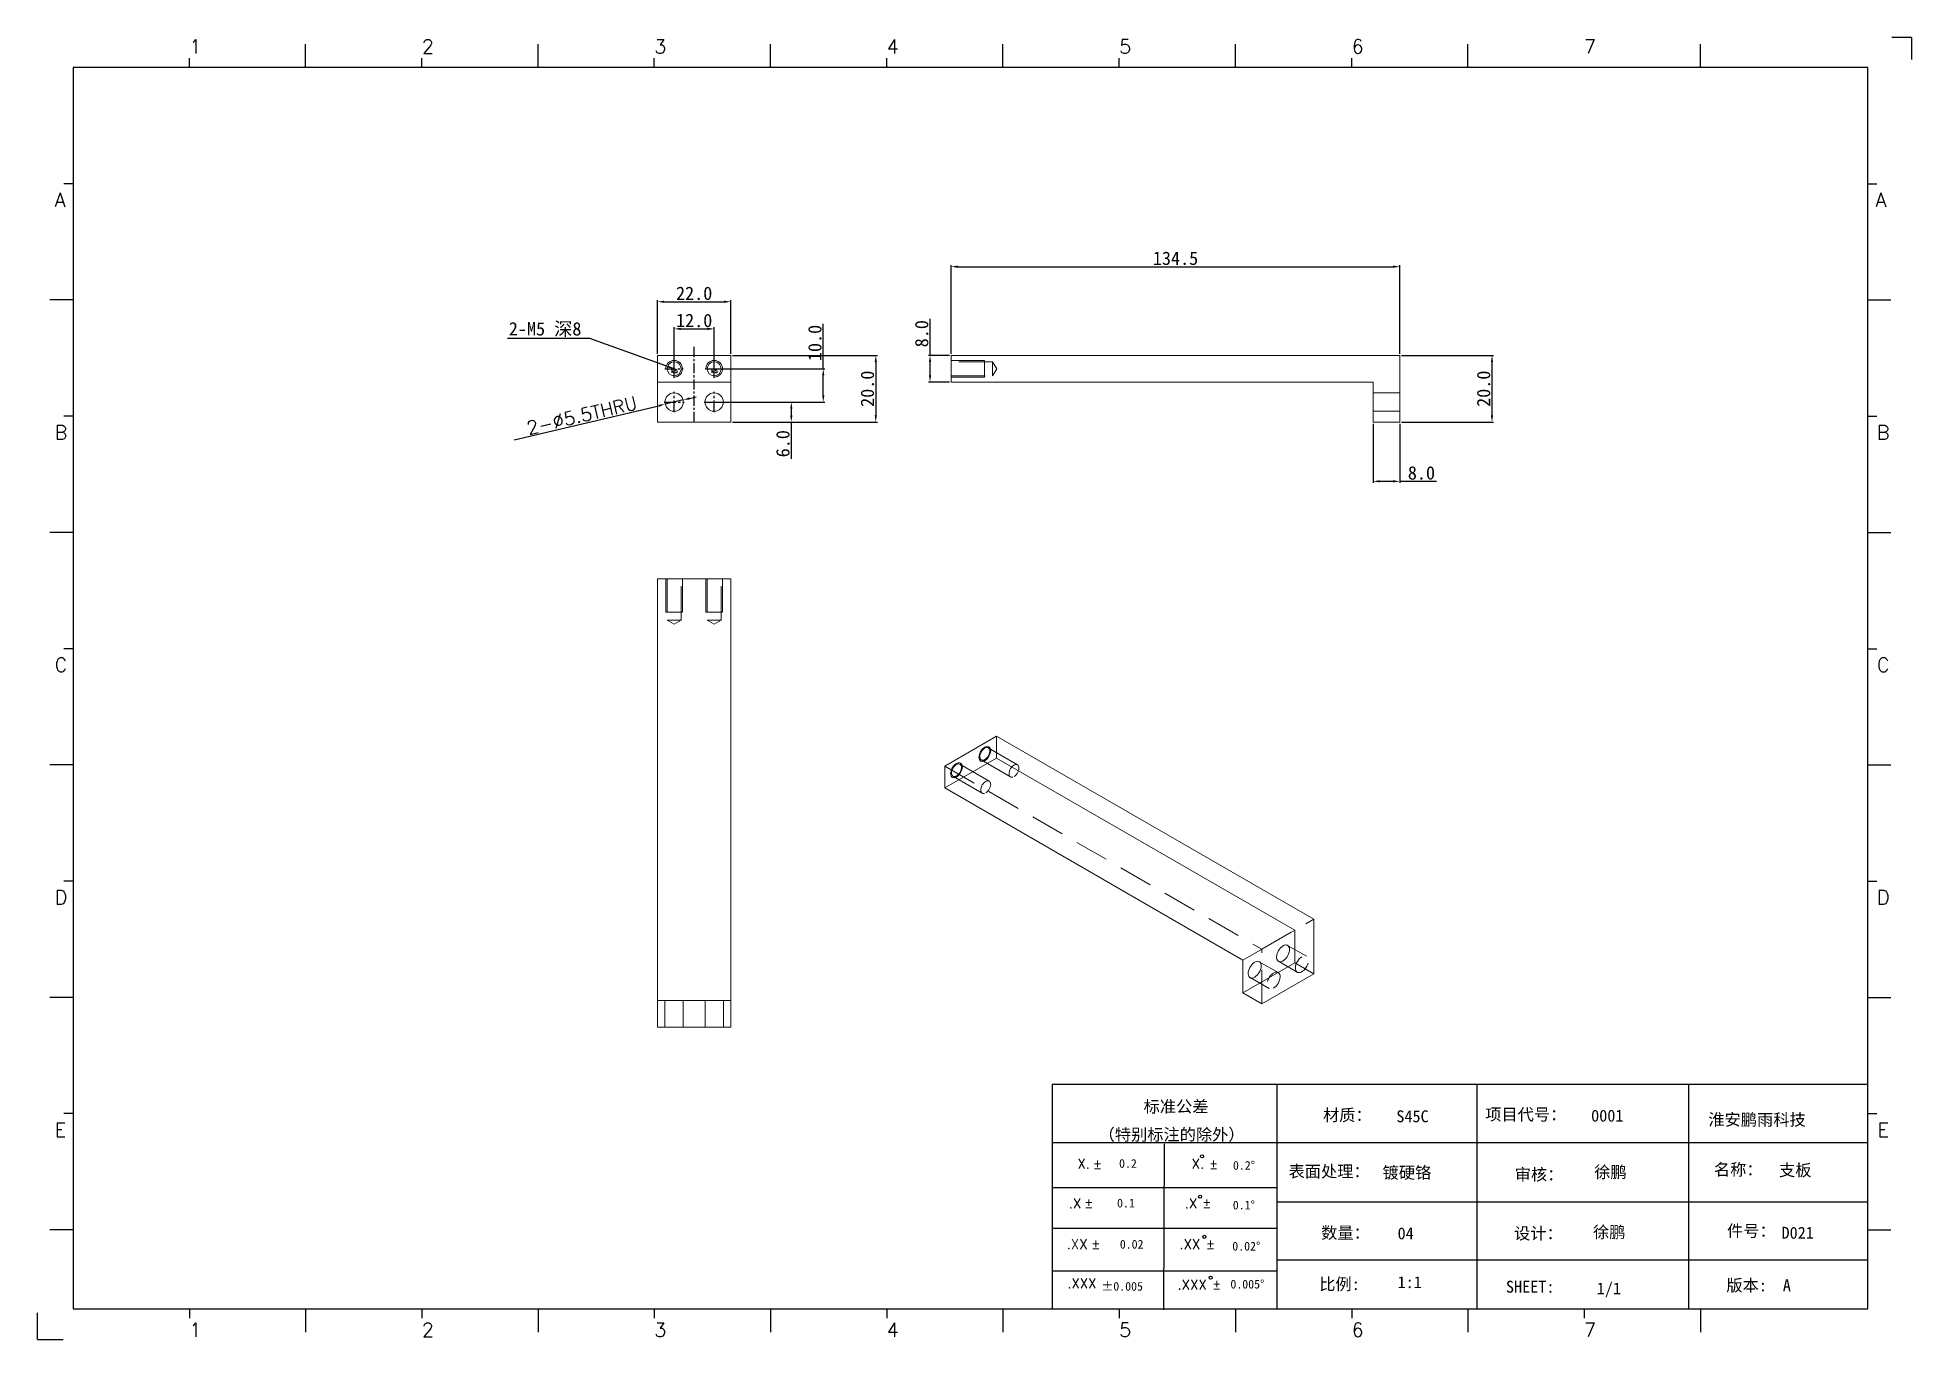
# Model space of a CAD drawing. Extents: x 83 to 30050, y -7164 to 695.
# Drawn here: x 27277 to 27839, y -3847 to -3456 of the extents above; entities that cross this region are included whole.
import ezdxf
from ezdxf.enums import TextEntityAlignment as Align

# ---------------------------------------------------------------- set-up
doc = ezdxf.new("R2010")
doc.units = 0
doc.header["$LTSCALE"] = 8
doc.header["$MEASUREMENT"] = 0
doc.header["$PDSIZE"] = 5
doc.linetypes.add('CENTER', pattern=[2, 1.25, -0.25, 0.25, -0.25])
doc.linetypes.add('HIDDEN', pattern=[1.905, 1.27, -0.635])
doc.layers.get('0').update_dxf_attribs({"linetype": 'CONTINUOUS'})
doc.layers.get('Defpoints').update_dxf_attribs({"linetype": 'CONTINUOUS'})
doc.layers.add('41', color=3, linetype='CONTINUOUS')
doc.layers.add('dim', color=82, linetype='CONTINUOUS', lineweight=9)
doc.layers.add('screw', color=33, linetype='CONTINUOUS', lineweight=13)
doc.styles.add('SIMPLEX', font='SIMPLEX')
doc.styles.get("Standard").update_dxf_attribs({"font": '', "height": 4})
doc.styles.add('TXT', font='txt.shx', dxfattribs={"bigfont": 'gbcbig.shx'})
doc.styles.get('Standard').set_extended_font_data('SimSun')
doc.dimstyles.new('ISO-25', dxfattribs={"dimtxt": 6, "dimasz": 2.5, "dimexe": 1.25, "dimexo": 0.625, "dimtad": 1, "dimdec": 1, "dimzin": 1, "dimdsep": 46, "dimtxsty": 'Standard', "dimcen": 2.5, "dimadec": 0, "dimazin": 0, "dimtm": 1e-09, "dimtfac": 1, "dimtdec": 1, "dimtmove": 0, "dimatfit": 3, "dimfxl": 1, "dimtolj": 1, "dimtzin": 0, "dimarcsym": 0})

msp = doc.modelspace()

# ---------------------------------------------------------------- texts
at = {"layer": 'dim', "insert": (27440.234, -3545.961), "char_height": 4, "attachment_point": 9}
msp.add_mtext('\\A1;2-M5 深8', dxfattribs=at)

# ---------------------------------------------------------------- blocks, each defined once
blk = doc.blocks.new('A$C0BB32EA6')
at = {"layer": '41'}
for p, q in [((90.21, 427.84), (90.21, 435.66)), ((168.4, 427.84), (168.4, 435.66)), ((168.4, 427.84), (168.4, 435.66)), ((168.4, 427.84), (168.4, 435.66)), ((246.58, 427.84), (246.58, 435.66)), ((246.58, 427.84), (246.58, 435.66)), ((324.77, 427.84), (324.77, 435.66)), ((402.96, 427.84), (402.96, 435.66)), ((481.15, 427.84), (481.15, 435.66)), ((559.34, 427.84), (559.34, 435.66)), ((51.11, 427.84), (51.11, 430.97)), ((129.3, 427.84), (129.3, 430.97)), ((129.3, 427.84), (129.3, 430.97)), ((129.3, 427.84), (129.3, 430.97)), ((207.49, 427.84), (207.49, 430.97)), ((207.49, 427.84), (207.49, 430.97)), ((285.68, 427.84), (285.68, 430.97)), ((363.87, 427.84), (363.87, 430.97)), ((442.06, 427.84), (442.06, 430.97)), ((615.63, 427.84), (12.02, 427.84)), ((12.02, 427.84), (12.02, 10.32)), ((615.63, 10.32), (615.63, 427.84)), ((12.02, 388.75), (8.89, 388.75)), ((615.63, 388.75), (618.76, 388.75)), ((12.02, 349.66), (4.2, 349.66)), ((615.63, 349.66), (623.45, 349.66)), ((12.02, 310.56), (8.89, 310.56)), ((615.63, 310.56), (618.76, 310.56)), ((12.02, 271.47), (4.2, 271.47)), ((615.63, 271.47), (623.45, 271.47)), ((12.02, 232.37), (8.89, 232.37)), ((615.63, 232.37), (618.76, 232.37)), ((12.02, 193.28), (4.2, 193.28)), ((615.63, 193.28), (623.45, 193.28)), ((12.02, 154.18), (8.89, 154.18)), ((615.63, 154.18), (618.76, 154.18)), ((12.02, 115.09), (4.2, 115.09)), ((615.63, 115.09), (623.45, 115.09)), ((341.34, 85.85), (615.63, 85.85)), ((341.34, 85.85), (341.34, 10.32)), ((416.87, 85.85), (416.87, 10.32)), ((484.16, 85.85), (484.16, 10.32)), ((555.4, 85.7), (555.4, 10.17)), ((12.02, 76), (8.89, 76)), ((615.63, 76), (618.76, 76)), ((615.63, 66.14), (341.34, 66.14)), ((378.86, 10.02), (379.1, 65.84)), ((341.34, 51.12), (416.87, 51.12)), ((615.63, 46.17), (416.87, 46.17)), ((12.02, 36.9), (4.2, 36.9)), ((341.34, 37.5), (401.12, 37.5)), ((341.34, 37.5), (416.87, 37.5)), ((615.63, 36.9), (623.45, 36.9)), ((615.63, 26.74), (416.87, 26.74)), ((341.34, 23.05), (401.87, 23.05)), ((341.34, 23.05), (401.87, 23.05)), ((341.34, 23.05), (401.87, 23.05)), ((341.34, 23.05), (401.87, 23.05)), ((341.34, 23.05), (401.87, 23.05)), ((341.34, 23.05), (416.87, 23.05)), ((12.02, 10.32), (615.63, 10.32)), ((51.11, 10.32), (51.11, 7.19)), ((90.21, 10.32), (90.21, 2.5)), ((129.3, 10.32), (129.3, 7.19)), ((168.4, 10.32), (168.4, 2.5)), ((207.49, 10.32), (207.49, 7.19)), ((246.58, 10.32), (246.58, 2.5)), ((285.68, 10.32), (285.68, 7.19)), ((324.77, 10.32), (324.77, 2.5)), ((326.34, 10.32), (401.87, 10.32)), ((363.87, 10.32), (363.87, 7.19)), ((402.96, 10.32), (402.96, 2.5)), ((442.06, 10.32), (442.06, 7.19)), ((481.15, 10.32), (481.15, 2.5)), ((520.24, 10.32), (520.24, 7.19)), ((559.34, 10.32), (559.34, 2.5))]:
    blk.add_line(p, q, dxfattribs=at)
at = {"layer": '41', "linetype": 'Continuous'}
for p, q in [((630.37, 437.94), (623.79, 437.94)), ((630.37, 437.94), (630.37, 430.59)), ((0, 0), (0, 8.98)), ((0, 0), (8.64, 0))]:
    blk.add_line(p, q, dxfattribs=at)
at = {"layer": '41'}
for centre in [(391.73, 61.61), (391.07, 48.04), (392.49, 34.54), (394.6, 20.83)]:
    blk.add_circle(centre, 0.516, dxfattribs=at)
at = {"layer": '41', "style": 'SIMPLEX'}
for s, height, p in [('1', 4.69, (51.11, 432.54)), ('2', 4.69, (129.3, 432.54)), ('3', 4.69, (207.49, 432.54)), ('4', 4.69, (285.68, 432.54)), ('5', 4.69, (363.87, 432.54)), ('6', 4.69, (442.06, 432.54)), ('7', 4.69, (520.24, 432.54)), ('A', 4.75, (5.76, 380.93)), ('A', 4.75, (618.27, 380.93)), ('B', 4.75, (5.76, 302.74)), ('B', 4.75, (618.72, 302.74)), ('C', 4.75, (5.76, 224.55)), ('C', 4.75, (618.72, 224.55)), ('D', 4.75, (5.76, 146.37)), ('D', 4.75, (618.72, 146.37)), ('E', 4.75, (5.76, 68.18)), ('E', 4.75, (618.95, 68.18)), ('X.', 3.284, (349.84, 57.49)), ('%%p', 3.284, (355.04, 57.36)), ('X.', 3.284, (388.21, 57.49)), ('%%p', 3.284, (394.07, 57.36)), ('.X', 3.284, (346.89, 44.16)), ('%%p', 3.284, (352.09, 44.33)), ('.X', 3.284, (385.9, 44.16)), ('%%p', 3.284, (391.76, 44.33)), ('.XX', 3.284, (346.2, 30.42)), ('%%p', 3.284, (354.44, 30.46)), ('.XX', 3.284, (384.11, 30.42)), ('%%p', 3.284, (393.01, 30.46)), ('.XXX', 3.284, (383.48, 16.83)), ('%%p', 3.284, (395.11, 16.95)), ('1', 4.69, (51.11, 0.87)), ('2', 4.69, (129.3, 0.87)), ('3', 4.69, (207.49, 0.87)), ('4', 4.69, (285.68, 0.87)), ('5', 4.69, (363.87, 0.87)), ('6', 4.69, (442.06, 0.87)), ('7', 4.69, (520.24, 0.87))]:
    blk.add_text(s, height=height, dxfattribs=at).set_placement(p)
at = {"layer": '41', "linetype": 'Continuous'}
for s, p in [('标准公差', (372.08, 76.36)), ('材质：', (432.42, 73.5)), ('项目代号：', (486.99, 73.71)), ('淮安鹏雨科技', (562.04, 71.96)), ('（特别标注的除外）', (356.94, 66.94)), ('表面处理：', (420.83, 54.55)), ('审核：', (496.9, 53.5)), ('名称：', (563.9, 55.18)), ('数量：', (431.79, 33.91)), ('设计：', (496.69, 33.7)), ('件号：', (568.32, 34.55)), ('比例:', (431.16, 16.65)), ('SHEET:', (493.95, 15.75)), ('1/1', (524.5, 15.18)), ('版本:', (568.11, 16.23))]:
    blk.add_text(s, height=4, dxfattribs=at).set_placement(p)
at = {"layer": '41'}
for s, p in [('0.2', (363.82, 57.75)), ('0.2%%D', (402.12, 57.11)), ('0.1', (363.14, 44.41)), ('0.1%%D', (402.07, 43.76)), ('0.02', (364.07, 30.58)), ('0.02%%D', (401.9, 29.93)), ('0.005%%D', (401.27, 17.16))]:
    blk.add_text(s, height=2.929, dxfattribs=at).set_placement(p)
at = {"layer": '41', "style": 'SIMPLEX'}
blk.add_text('.XXX', height=3.284, dxfattribs=at).set_placement((351.31, 18.87), align=Align.MIDDLE_CENTER)
at = {"layer": '41'}
blk.add_text('%%P0.005', height=2.929, dxfattribs=at).set_placement((364.87, 17.89), align=Align.MIDDLE_CENTER)
at = {"layer": '41', "linetype": 'Continuous'}
for tag, p in [('材质', (457.07, 73.08)), ('代号', (522.6, 73.29)), ('表面处理', (452.44, 54.13)), ('审核', (523.65, 54.34)), ('名称', (585.81, 54.97)), ('数量', (457.5, 33.7)), ('设计', (523.23, 34.13)), ('件号', (586.65, 33.91)), ('比例', (457.5, 17.28)), ('版本', (587.08, 16.23))]:
    blk.add_attdef(tag, p, '', height=4, dxfattribs=at)
blk = doc.blocks.new('screw_m5_l')
at = {"layer": 'screw', "color": 1, "linetype": 'CENTER', "ltscale": 0.3175}
for p, q in [((-2.75, 0), (2.75, 0)), ((0, -2.75), (0, 2.75))]:
    blk.add_line(p, q, dxfattribs=at)
at = {"layer": 'screw', "color": 33, "linetype": 'Continuous'}
blk.add_circle((0, 0), 2.1, dxfattribs=at)
at = {"layer": 'screw', "color": 92, "linetype": 'Continuous'}
blk.add_arc((0, 0), 2.5, 270, 180, dxfattribs=at)
at = {"layer": 'screw', "color": 6, "linetype": 'Continuous', "style": 'TXT'}
blk.add_text('M5', height=1, dxfattribs=at).set_placement((-0.85, -1.25))
blk = doc.blocks.new('*D1188')
at = {"layer": 'Defpoints', "color": 0}
for p in [(27480.04, -3543.57), (27468.04, -3555.52), (27480.04, -3555.52)]:
    blk.add_point(p, dxfattribs=at)
at = {"layer": 'dim', "color": 0, "lineweight": -2}
for p, q in [((27468.04, -3555.02), (27468.04, -3543.07)), ((27470.04, -3543.57), (27478.04, -3543.57)), ((27480.04, -3555.02), (27480.04, -3543.07))]:
    blk.add_line(p, q, dxfattribs=at)
at = {"layer": 'dim', "color": 0}
for points in [[(27470.04, -3543.24), (27470.04, -3543.91), (27468.04, -3543.57)], [(27478.04, -3543.24), (27478.04, -3543.91), (27480.04, -3543.57)]]:
    blk.add_solid(points, dxfattribs=at)
at = {"layer": 'dim', "color": 0, "insert": (27474.04, -3541.07), "char_height": 4, "attachment_point": 5}
blk.add_mtext('\\A1;12.0', dxfattribs=at)
blk = doc.blocks.new('*D1189')
at = {"layer": 'Defpoints', "color": 0}
for p in [(27485.04, -3535.43), (27463.04, -3551.52), (27485.04, -3551.52)]:
    blk.add_point(p, dxfattribs=at)
at = {"layer": 'dim', "color": 0, "lineweight": -2}
for p, q in [((27463.04, -3551.02), (27463.04, -3534.93)), ((27485.04, -3551.02), (27485.04, -3534.93)), ((27465.04, -3535.43), (27483.04, -3535.43))]:
    blk.add_line(p, q, dxfattribs=at)
at = {"layer": 'dim', "color": 0}
for points in [[(27465.04, -3535.1), (27465.04, -3535.76), (27463.04, -3535.43)], [(27483.04, -3535.1), (27483.04, -3535.76), (27485.04, -3535.43)]]:
    blk.add_solid(points, dxfattribs=at)
at = {"layer": 'dim', "color": 0, "insert": (27474.04, -3532.93), "char_height": 4, "attachment_point": 5}
blk.add_mtext('\\A1;22.0', dxfattribs=at)
blk = doc.blocks.new('*D1191')
at = {"layer": 'Defpoints', "color": 0}
for p in [(27480.04, -3565.52), (27485.04, -3571.52), (27503.17, -3571.52)]:
    blk.add_point(p, dxfattribs=at)
at = {"layer": 'dim', "color": 0, "lineweight": -2}
for p, q in [((27480.54, -3565.52), (27503.67, -3565.52)), ((27503.17, -3567.52), (27503.17, -3569.52)), ((27485.54, -3571.52), (27503.67, -3571.52)), ((27503.17, -3571.52), (27503.17, -3582.5))]:
    blk.add_line(p, q, dxfattribs=at)
at = {"layer": 'dim', "color": 0}
for points in [[(27502.84, -3567.52), (27503.51, -3567.52), (27503.17, -3565.52)], [(27502.84, -3569.52), (27503.51, -3569.52), (27503.17, -3571.52)]]:
    blk.add_solid(points, dxfattribs=at)
at = {"layer": 'dim', "color": 0, "insert": (27500.67, -3578.01), "char_height": 4, "attachment_point": 5, "rotation": 90}
blk.add_mtext('\\A1;6.0', dxfattribs=at)
blk = doc.blocks.new('*D1192')
at = {"layer": 'Defpoints', "color": 0}
for p in [(27465.37, -3566.15), (27470.72, -3564.89)]:
    blk.add_point(p, dxfattribs=at)
at = {"layer": 'dim', "color": 0, "lineweight": -2}
for p, q in [((27420.04, -3576.87), (27463.42, -3566.61)), ((27470.72, -3564.89), (27465.37, -3566.15)), ((27472.67, -3564.43), (27474.61, -3563.97))]:
    blk.add_line(p, q, dxfattribs=at)
at = {"layer": 'dim', "color": 0}
for points in [[(27463.34, -3566.29), (27463.5, -3566.94), (27465.37, -3566.15)], [(27472.59, -3564.1), (27472.74, -3564.75), (27470.72, -3564.89)]]:
    blk.add_solid(points, dxfattribs=at)
at = {"layer": 'dim', "color": 0, "insert": (27438.64, -3569.91), "char_height": 4, "attachment_point": 5, "rotation": 13.3063}
blk.add_mtext('\\A1;{\\Ftxt,bigfont|c134; 2-∅5.5THRU}', dxfattribs=at)
blk = doc.blocks.new('*D1193')
at = {"layer": 'Defpoints', "color": 0}
for p in [(27485.04, -3551.52), (27485.04, -3571.52), (27528.51, -3571.52)]:
    blk.add_point(p, dxfattribs=at)
at = {"layer": 'dim', "color": 0, "lineweight": -2}
for p, q in [((27485.54, -3551.52), (27529.01, -3551.52)), ((27528.51, -3553.52), (27528.51, -3569.52)), ((27485.54, -3571.52), (27529.01, -3571.52))]:
    blk.add_line(p, q, dxfattribs=at)
at = {"layer": 'dim', "color": 0}
for points in [[(27528.18, -3553.52), (27528.84, -3553.52), (27528.51, -3551.52)], [(27528.18, -3569.52), (27528.84, -3569.52), (27528.51, -3571.52)]]:
    blk.add_solid(points, dxfattribs=at)
at = {"layer": 'dim', "color": 0, "insert": (27526.01, -3561.52), "char_height": 4, "attachment_point": 5, "rotation": 90}
blk.add_mtext('\\A1;20.0', dxfattribs=at)
blk = doc.blocks.new('*D1194')
at = {"layer": 'Defpoints', "color": 0}
for p in [(27685.66, -3524.92), (27551.16, -3551.52), (27685.66, -3551.52)]:
    blk.add_point(p, dxfattribs=at)
at = {"layer": 'dim', "color": 0, "lineweight": -2}
for p, q in [((27551.16, -3551.02), (27551.16, -3524.42)), ((27553.16, -3524.92), (27683.66, -3524.92)), ((27685.66, -3551.02), (27685.66, -3524.42))]:
    blk.add_line(p, q, dxfattribs=at)
at = {"layer": 'dim', "color": 0}
for points in [[(27553.16, -3524.59), (27553.16, -3525.26), (27551.16, -3524.92)], [(27683.66, -3524.59), (27683.66, -3525.26), (27685.66, -3524.92)]]:
    blk.add_solid(points, dxfattribs=at)
at = {"layer": 'dim', "color": 0, "insert": (27618.41, -3522.42), "char_height": 4, "attachment_point": 5}
blk.add_mtext('\\A1;134.5', dxfattribs=at)
blk = doc.blocks.new('*D1195')
at = {"layer": 'Defpoints', "color": 0}
for p in [(27685.66, -3551.52), (27685.66, -3571.52), (27713.32, -3571.52)]:
    blk.add_point(p, dxfattribs=at)
at = {"layer": 'dim', "color": 0, "lineweight": -2}
for p, q in [((27686.16, -3551.52), (27713.82, -3551.52)), ((27713.32, -3553.52), (27713.32, -3569.52)), ((27686.16, -3571.52), (27713.82, -3571.52))]:
    blk.add_line(p, q, dxfattribs=at)
at = {"layer": 'dim', "color": 0}
for points in [[(27712.98, -3553.52), (27713.65, -3553.52), (27713.32, -3551.52)], [(27712.98, -3569.52), (27713.65, -3569.52), (27713.32, -3571.52)]]:
    blk.add_solid(points, dxfattribs=at)
at = {"layer": 'dim', "color": 0, "insert": (27710.82, -3561.52), "char_height": 4, "attachment_point": 5, "rotation": 90}
blk.add_mtext('\\A1;20.0', dxfattribs=at)
blk = doc.blocks.new('*D1196')
at = {"layer": 'Defpoints', "color": 0}
for p in [(27677.66, -3571.52), (27685.66, -3571.52), (27685.66, -3589.29)]:
    blk.add_point(p, dxfattribs=at)
at = {"layer": 'dim', "color": 0, "lineweight": -2}
for p, q in [((27677.66, -3572.02), (27677.66, -3589.79)), ((27685.66, -3572.02), (27685.66, -3589.79)), ((27679.66, -3589.29), (27683.66, -3589.29)), ((27685.66, -3589.29), (27696.66, -3589.29))]:
    blk.add_line(p, q, dxfattribs=at)
at = {"layer": 'dim', "color": 0}
for points in [[(27679.66, -3588.95), (27679.66, -3589.62), (27677.66, -3589.29)], [(27683.66, -3588.95), (27683.66, -3589.62), (27685.66, -3589.29)]]:
    blk.add_solid(points, dxfattribs=at)
at = {"layer": 'dim', "color": 0, "insert": (27692.16, -3586.79), "char_height": 4, "attachment_point": 5}
blk.add_mtext('\\A1;8.0', dxfattribs=at)
blk = doc.blocks.new('*D1197')
at = {"layer": 'Defpoints', "color": 0}
for p in [(27544.79, -3551.52), (27551.16, -3551.52), (27551.16, -3559.52)]:
    blk.add_point(p, dxfattribs=at)
at = {"layer": 'dim', "color": 0, "lineweight": -2}
for p, q in [((27544.79, -3551.52), (27544.79, -3540.52)), ((27550.66, -3551.52), (27544.29, -3551.52)), ((27544.79, -3557.52), (27544.79, -3553.52)), ((27550.66, -3559.52), (27544.29, -3559.52))]:
    blk.add_line(p, q, dxfattribs=at)
at = {"layer": 'dim', "color": 0}
for points in [[(27544.45, -3553.52), (27545.12, -3553.52), (27544.79, -3551.52)], [(27544.45, -3557.52), (27545.12, -3557.52), (27544.79, -3559.52)]]:
    blk.add_solid(points, dxfattribs=at)
at = {"layer": 'dim', "color": 0, "insert": (27542.29, -3545.02), "char_height": 4, "attachment_point": 5, "rotation": 90}
blk.add_mtext('\\A1;8.0', dxfattribs=at)
blk = doc.blocks.new('*D1392')
at = {"layer": 'Defpoints', "color": 0}
for p in [(27480.04, -3555.52), (27512.76, -3555.52), (27480.54, -3565.52)]:
    blk.add_point(p, dxfattribs=at)
at = {"layer": 'dim', "color": 0, "lineweight": -2}
for p, q in [((27512.76, -3555.52), (27512.76, -3542.08)), ((27480.54, -3555.52), (27513.26, -3555.52)), ((27512.76, -3563.52), (27512.76, -3557.52)), ((27481.04, -3565.52), (27513.26, -3565.52))]:
    blk.add_line(p, q, dxfattribs=at)
at = {"layer": 'dim', "color": 0}
for points in [[(27512.43, -3557.52), (27513.09, -3557.52), (27512.76, -3555.52)], [(27512.43, -3563.52), (27513.09, -3563.52), (27512.76, -3565.52)]]:
    blk.add_solid(points, dxfattribs=at)
at = {"layer": 'dim', "color": 0, "insert": (27510.26, -3547.8), "char_height": 4, "attachment_point": 5, "rotation": 90}
blk.add_mtext('\\A1;10.0', dxfattribs=at)

# ---------------------------------------------------------------- dimensions: what is measured, and where the dimension line sits
at = {"layer": 'dim'}
for base, p1, p2, picture, middle in [((27685.662, -3524.922), (27551.162, -3551.52), (27685.662, -3551.52), '*D1194', (27618.412, -3522.422)), ((27485.043, -3535.431), (27463.043, -3551.52), (27485.043, -3551.52), '*D1189', (27474.043, -3532.931)), ((27480.043, -3543.572), (27468.043, -3555.52), (27480.043, -3555.52), '*D1188', (27474.043, -3541.072)), ((27685.662, -3589.288), (27677.662, -3571.52), (27685.662, -3571.52), '*D1196', (27692.161, -3586.788))]:
    dim = msp.add_linear_dim(base=base, p1=p1, p2=p2, dimstyle='ISO-25', override={"dimtxt": 2.5, "dimasz": 2, "dimexe": 0.49975, "dimexo": 0.49975, "dimgap": 0.49975}, dxfattribs=at)
    dim.commit()
    dim.dimension.update_dxf_attribs({"geometry": picture, "text_midpoint": middle})
for base, p1, p2, picture, middle in [((27544.788, -3551.52), (27551.162, -3559.52), (27551.162, -3551.52), '*D1197', (27542.288, -3545.021)), ((27512.761, -3555.52), (27480.542, -3565.52), (27480.043, -3555.52), '*D1392', (27510.262, -3547.798)), ((27528.511, -3571.52), (27485.043, -3551.52), (27485.043, -3571.52), '*D1193', (27526.011, -3561.52)), ((27713.318, -3571.52), (27685.662, -3551.52), (27685.662, -3571.52), '*D1195', (27710.819, -3561.52)), ((27503.172, -3571.52), (27480.043, -3565.52), (27485.043, -3571.52), '*D1191', (27500.672, -3578.009))]:
    dim = msp.add_linear_dim(base=base, p1=p1, p2=p2, angle=90, dimstyle='ISO-25', override={"dimtxt": 2.5, "dimasz": 2, "dimexe": 0.49975, "dimexo": 0.49975, "dimgap": 0.49975}, dxfattribs=at)
    dim.commit()
    dim.dimension.update_dxf_attribs({"geometry": picture, "text_midpoint": middle})
dim = msp.add_diameter_dim_2p(p1=(27470.719, -3564.887), p2=(27465.366, -3566.153), text='{\\Ftxt,bigfont|c134; 2-<>THRU}', dimstyle='ISO-25', override={"dimtxt": 2.5, "dimasz": 2, "dimexe": 0.49975, "dimexo": 0.49975, "dimgap": 0.49975}, dxfattribs=at)
dim.commit()
dim.dimension.update_dxf_attribs({"geometry": '*D1192', "text_midpoint": (27439.213, -3572.339), "dimtype": 163})

# ---------------------------------------------------------------- linework, layer by layer
at = {"color": 7, "linetype": 'Continuous', "lineweight": 15}
for p, q in [((27485.043, -3551.52), (27463.043, -3551.52)), ((27463.043, -3559.52), (27463.043, -3551.52)), ((27485.043, -3559.52), (27485.043, -3551.52)), ((27551.162, -3559.52), (27551.162, -3551.52)), ((27685.662, -3551.52), (27551.162, -3551.52)), ((27685.662, -3571.52), (27685.662, -3551.52)), ((27485.043, -3559.52), (27463.043, -3559.52)), ((27463.043, -3571.52), (27463.043, -3559.52)), ((27485.043, -3571.52), (27485.043, -3559.52)), ((27677.662, -3559.52), (27551.162, -3559.52)), ((27677.662, -3571.52), (27677.662, -3559.52)), ((27485.043, -3571.52), (27463.043, -3571.52)), ((27685.662, -3571.52), (27677.662, -3571.52)), ((27485.043, -3618.512), (27463.043, -3618.512)), ((27463.043, -3618.512), (27463.043, -3745.012)), ((27485.043, -3745.012), (27485.043, -3618.512)), ((27564.739, -3665.73), (27549.182, -3674.711)), ((27564.739, -3672.262), (27564.739, -3665.73)), ((27659.845, -3720.633), (27564.739, -3665.73)), ((27564.739, -3672.262), (27549.182, -3681.243)), ((27549.182, -3681.243), (27549.182, -3674.711)), ((27654.188, -3723.9), (27564.739, -3672.262)), ((27549.182, -3681.243), (27638.631, -3732.881)), ((27659.845, -3736.964), (27659.845, -3720.633)), ((27654.188, -3723.9), (27638.631, -3732.881)), ((27654.188, -3733.699), (27654.188, -3723.9)), ((27638.631, -3742.679), (27638.631, -3732.881)), ((27654.188, -3733.699), (27638.631, -3742.679)), ((27644.288, -3745.945), (27659.845, -3736.964)), ((27659.845, -3736.964), (27654.188, -3733.699)), ((27638.631, -3742.679), (27644.288, -3745.945)), ((27485.043, -3745.012), (27463.043, -3745.012)), ((27463.043, -3745.012), (27463.043, -3753.012)), ((27485.043, -3753.012), (27485.043, -3745.012)), ((27463.043, -3753.012), (27485.043, -3753.012))]:
    msp.add_line(p, q, dxfattribs=at)
at = {"color": 1, "linetype": 'CENTER', "ltscale": 0.3048}
msp.add_line((27474.043, -3571.52), (27474.043, -3548.356), dxfattribs=at)
at = {"color": 1, "linetype": 'CENTER', "ltscale": 0.3175}
for p, q in [((27465.293, -3555.52), (27470.793, -3555.52)), ((27468.043, -3558.27), (27468.043, -3552.77)), ((27477.293, -3555.52), (27482.793, -3555.52)), ((27480.043, -3558.27), (27480.043, -3552.77))]:
    msp.add_line(p, q, dxfattribs=at)
at = {"color": 7, "linetype": 'Continuous', "lineweight": 0}
for p, q in [((27551.162, -3553.02), (27561.162, -3553.02)), ((27551.162, -3553.02), (27561.162, -3553.02)), ((27551.162, -3558.02), (27561.162, -3558.02)), ((27551.162, -3558.02), (27561.162, -3558.02)), ((27465.543, -3618.512), (27465.543, -3628.512)), ((27470.543, -3618.512), (27470.543, -3628.512)), ((27477.543, -3618.512), (27477.543, -3628.512)), ((27482.543, -3618.512), (27482.543, -3628.512))]:
    msp.add_line(p, q, dxfattribs=at)
at = {"color": 7, "linetype": 'HIDDEN', "lineweight": 0}
for p, q in [((27563.562, -3553.42), (27551.162, -3553.42)), ((27551.162, -3557.62), (27563.562, -3557.62)), ((27561.162, -3558.02), (27561.162, -3553.02)), ((27561.162, -3558.02), (27561.162, -3553.02)), ((27563.562, -3557.62), (27563.562, -3553.42)), ((27564.823, -3555.52), (27563.562, -3553.42)), ((27563.562, -3557.62), (27564.823, -3555.52)), ((27685.662, -3562.77), (27677.662, -3562.77)), ((27677.662, -3568.27), (27685.662, -3568.27)), ((27465.943, -3618.512), (27465.943, -3630.912)), ((27470.143, -3630.912), (27470.143, -3618.512)), ((27477.943, -3618.512), (27477.943, -3630.912)), ((27482.143, -3630.912), (27482.143, -3618.512)), ((27465.543, -3628.512), (27470.543, -3628.512)), ((27477.543, -3628.512), (27482.543, -3628.512)), ((27465.943, -3630.912), (27468.043, -3630.912)), ((27465.943, -3630.912), (27468.043, -3632.174)), ((27468.043, -3630.912), (27470.143, -3630.912)), ((27468.043, -3632.174), (27470.143, -3630.912)), ((27477.943, -3630.912), (27480.043, -3630.912)), ((27477.943, -3630.912), (27480.043, -3632.174)), ((27480.043, -3630.912), (27482.143, -3630.912)), ((27480.043, -3632.174), (27482.143, -3630.912)), ((27571.021, -3674.28), (27562.253, -3669.219)), ((27549.182, -3674.711), (27644.288, -3729.614)), ((27562.536, -3679.179), (27553.768, -3674.117)), ((27560.153, -3672.856), (27568.921, -3677.918)), ((27551.668, -3677.754), (27560.436, -3682.816)), ((27644.288, -3729.614), (27659.845, -3720.633)), ((27644.288, -3745.945), (27644.288, -3729.614)), ((27657.684, -3731.724), (27652.027, -3728.459)), ((27649.199, -3736.623), (27643.542, -3733.357)), ((27649.277, -3733.222), (27654.934, -3736.488)), ((27640.792, -3738.121), (27646.449, -3741.386)), ((27465.293, -3745.012), (27465.293, -3753.012)), ((27470.793, -3753.012), (27470.793, -3745.012)), ((27477.293, -3745.012), (27477.293, -3753.012)), ((27482.793, -3753.012), (27482.793, -3745.012))]:
    msp.add_line(p, q, dxfattribs=at)
at = {"color": 1, "linetype": 'CENTER', "ltscale": 0.34925}
for p, q in [((27468.043, -3568.545), (27468.043, -3562.495)), ((27480.043, -3568.545), (27480.043, -3562.495)), ((27465.018, -3565.52), (27471.068, -3565.52)), ((27477.018, -3565.52), (27483.068, -3565.52))]:
    msp.add_line(p, q, dxfattribs=at)
at = {"color": 7, "linetype": 'Continuous', "lineweight": 0, "flags": 128}
for points in [[(27561.203, -3673.079), (27560.527, -3673.314), (27559.953, -3673.202), (27559.57, -3672.761), (27559.435, -3672.058), (27559.57, -3671.199), (27559.953, -3670.315), (27560.527, -3669.542), (27561.203, -3668.996), (27561.88, -3668.761), (27562.453, -3668.872), (27562.836, -3669.313), (27562.971, -3670.017), (27562.836, -3670.876), (27562.453, -3671.759), (27561.88, -3672.533), (27561.203, -3673.079)], [(27552.718, -3677.977), (27552.041, -3678.212), (27551.468, -3678.101), (27551.085, -3677.66), (27550.95, -3676.956), (27551.085, -3676.097), (27551.468, -3675.214), (27552.041, -3674.44), (27552.718, -3673.894), (27553.394, -3673.659), (27553.968, -3673.771), (27554.351, -3674.212), (27554.486, -3674.915), (27554.351, -3675.774), (27553.968, -3676.658), (27553.394, -3677.431), (27552.718, -3677.977)]]:
    msp.add_lwpolyline(points, dxfattribs=at)
at = {"color": 7, "linetype": 'Continuous', "lineweight": 15, "flags": 128}
for points in [[(27561.203, -3672.752), (27561.522, -3672.528), (27561.827, -3672.234), (27562.102, -3671.884), (27562.335, -3671.494), (27562.515, -3671.083), (27562.634, -3670.67), (27562.686, -3670.274), (27562.669, -3669.914), (27562.583, -3669.606), (27562.432, -3669.365), (27562.224, -3669.203), (27561.969, -3669.126), (27561.677, -3669.139), (27561.364, -3669.24), (27561.043, -3669.425), (27560.729, -3669.686), (27560.438, -3670.01), (27560.182, -3670.382), (27559.974, -3670.784), (27559.824, -3671.199), (27559.738, -3671.606), (27559.72, -3671.986), (27559.772, -3672.322), (27559.891, -3672.598), (27560.071, -3672.801), (27560.305, -3672.921), (27560.58, -3672.953), (27560.884, -3672.896), (27561.203, -3672.752)], [(27552.718, -3677.65), (27553.037, -3677.426), (27553.341, -3677.132), (27553.617, -3676.782), (27553.85, -3676.392), (27554.03, -3675.981), (27554.149, -3675.568), (27554.201, -3675.173), (27554.183, -3674.812), (27554.097, -3674.505), (27553.947, -3674.264), (27553.739, -3674.101), (27553.483, -3674.024), (27553.192, -3674.037), (27552.878, -3674.138), (27552.557, -3674.324), (27552.244, -3674.584), (27551.952, -3674.908), (27551.697, -3675.28), (27551.489, -3675.683), (27551.338, -3676.097), (27551.253, -3676.504), (27551.235, -3676.884), (27551.287, -3677.22), (27551.406, -3677.496), (27551.586, -3677.699), (27551.819, -3677.82), (27552.094, -3677.852), (27552.399, -3677.795), (27552.718, -3677.65)], [(27650.652, -3728.595), (27650.284, -3728.848), (27649.93, -3729.173), (27649.601, -3729.558), (27649.31, -3729.99), (27649.068, -3730.452), (27648.883, -3730.929), (27648.762, -3731.402), (27648.71, -3731.855), (27648.727, -3732.271), (27648.815, -3732.636), (27648.968, -3732.935), (27649.183, -3733.159), (27649.45, -3733.299), (27649.761, -3733.351), (27650.104, -3733.311), (27650.467, -3733.182), (27650.837, -3732.969), (27651.2, -3732.679), (27651.543, -3732.322), (27651.854, -3731.912), (27652.122, -3731.463), (27652.336, -3730.991), (27652.49, -3730.514), (27652.577, -3730.049), (27652.595, -3729.612), (27652.542, -3729.22), (27652.421, -3728.887), (27652.236, -3728.624), (27651.994, -3728.441), (27651.704, -3728.345), (27651.375, -3728.339), (27651.02, -3728.423), (27650.652, -3728.595)], [(27642.167, -3737.984), (27642.535, -3737.731), (27642.89, -3737.406), (27643.218, -3737.021), (27643.509, -3736.589), (27643.751, -3736.127), (27643.936, -3735.651), (27644.057, -3735.177), (27644.109, -3734.724), (27644.092, -3734.308), (27644.005, -3733.944), (27643.851, -3733.644), (27643.637, -3733.42), (27643.369, -3733.28), (27643.058, -3733.229), (27642.715, -3733.268), (27642.352, -3733.397), (27641.982, -3733.61), (27641.619, -3733.901), (27641.276, -3734.257), (27640.965, -3734.668), (27640.697, -3735.117), (27640.483, -3735.588), (27640.329, -3736.065), (27640.242, -3736.53), (27640.225, -3736.967), (27640.277, -3737.359), (27640.398, -3737.693), (27640.583, -3737.956), (27640.825, -3738.139), (27641.116, -3738.235), (27641.444, -3738.241), (27641.799, -3738.156), (27642.167, -3737.984)]]:
    msp.add_lwpolyline(points, dxfattribs=at)
at = {"color": 7, "linetype": 'HIDDEN', "lineweight": 0, "flags": 128}
for points in [[(27569.971, -3677.814), (27570.291, -3677.589), (27570.595, -3677.295), (27570.87, -3676.945), (27571.103, -3676.556), (27571.283, -3676.145), (27571.402, -3675.732), (27571.454, -3675.336), (27571.437, -3674.976), (27571.351, -3674.668), (27571.2, -3674.427), (27570.993, -3674.265), (27570.737, -3674.188), (27570.445, -3674.2), (27570.132, -3674.302), (27569.811, -3674.487), (27569.497, -3674.748), (27569.206, -3675.072), (27568.95, -3675.444), (27568.742, -3675.846), (27568.592, -3676.261), (27568.506, -3676.667), (27568.489, -3677.048), (27568.541, -3677.384), (27568.659, -3677.66), (27568.84, -3677.862), (27569.073, -3677.983), (27569.348, -3678.015), (27569.652, -3677.958), (27569.971, -3677.814)], [(27561.486, -3682.712), (27561.805, -3682.488), (27562.11, -3682.194), (27562.385, -3681.844), (27562.618, -3681.454), (27562.798, -3681.043), (27562.917, -3680.63), (27562.969, -3680.234), (27562.951, -3679.874), (27562.866, -3679.566), (27562.715, -3679.326), (27562.507, -3679.163), (27562.252, -3679.086), (27561.96, -3679.099), (27561.647, -3679.2), (27561.326, -3679.385), (27561.012, -3679.646), (27560.721, -3679.97), (27560.465, -3680.342), (27560.257, -3680.745), (27560.107, -3681.159), (27560.021, -3681.566), (27560.003, -3681.946), (27560.055, -3682.282), (27560.174, -3682.558), (27560.354, -3682.761), (27560.587, -3682.881), (27560.863, -3682.914), (27561.167, -3682.856), (27561.486, -3682.712)], [(27656.309, -3731.861), (27655.941, -3732.114), (27655.586, -3732.439), (27655.258, -3732.824), (27654.967, -3733.256), (27654.725, -3733.718), (27654.54, -3734.194), (27654.419, -3734.668), (27654.367, -3735.121), (27654.384, -3735.537), (27654.471, -3735.901), (27654.625, -3736.201), (27654.839, -3736.425), (27655.107, -3736.565), (27655.418, -3736.616), (27655.761, -3736.577), (27656.124, -3736.448), (27656.494, -3736.235), (27656.857, -3735.944), (27657.2, -3735.588), (27657.511, -3735.177), (27657.779, -3734.728), (27657.993, -3734.257), (27658.147, -3733.78), (27658.234, -3733.315), (27658.251, -3732.878), (27658.199, -3732.486), (27658.078, -3732.152), (27657.893, -3731.889), (27657.651, -3731.706), (27657.36, -3731.61), (27657.032, -3731.604), (27656.677, -3731.689), (27656.309, -3731.861)], [(27647.824, -3741.25), (27648.192, -3740.997), (27648.547, -3740.672), (27648.875, -3740.287), (27649.166, -3739.855), (27649.408, -3739.393), (27649.593, -3738.916), (27649.714, -3738.443), (27649.766, -3737.99), (27649.749, -3737.574), (27649.661, -3737.209), (27649.508, -3736.91), (27649.293, -3736.686), (27649.026, -3736.546), (27648.715, -3736.494), (27648.372, -3736.534), (27648.009, -3736.662), (27647.639, -3736.876), (27647.276, -3737.166), (27646.933, -3737.523), (27646.622, -3737.933), (27646.354, -3738.382), (27646.14, -3738.854), (27645.986, -3739.331), (27645.899, -3739.796), (27645.881, -3740.233), (27645.934, -3740.625), (27646.055, -3740.958), (27646.24, -3741.221), (27646.482, -3741.404), (27646.772, -3741.5), (27647.101, -3741.506), (27647.456, -3741.422), (27647.824, -3741.25)]]:
    msp.add_lwpolyline(points, dxfattribs=at)
at = {"color": 7, "linetype": 'Continuous', "lineweight": 15}
for centre in [(27468.043, -3565.52), (27480.043, -3565.52)]:
    msp.add_circle(centre, 2.75, dxfattribs=at)

# ---------------------------------------------------------------- block references
at = {"layer": '41', "linetype": 'Continuous', "xscale": 0.8916100448277575, "yscale": 0.8916100448259385, "zscale": 0.8916100448256004}
msp.add_blockref('A$C0BB32EA6', (27277.094, -3846.657), dxfattribs=at).add_auto_attribs({'版本': 'A', '件号': 'D021', '名称': '支板', '设计': '徐鹏', '审核': '徐鹏', '代号': '0001', '比例': '1:1', '数量': '04', '表面处理': '镀硬铬', '材质': 'S45C'})
at = {"layer": 'screw'}
for p in [(27468.043, -3555.52), (27480.043, -3555.52)]:
    msp.add_blockref('screw_m5_l', p, dxfattribs=at)

msp.set_redraw_order([(e.dxf.handle, doc.entitydb.next_handle()) for e in msp.query("TEXT MTEXT ATTDEF DIMENSION ARC_DIMENSION")])  # texts and dimensions are drawn at this point

# ---------------------------------------------------------------- leaders
at = {"layer": 'dim', "annotation_type": 0, "has_hookline": 1, "hookline_direction": 1, "text_width": 22.133}
msp.add_leader([(27468.006, -3555.52), (27442.734, -3546.461), (27440.734, -3546.461)], dimstyle='ISO-25', override={"dimtxt": 2.5, "dimasz": 2, "dimexe": 0.49975, "dimexo": 0.49975, "dimgap": 0.49975}, dxfattribs=at)

doc.saveas('drawing.dxf')
